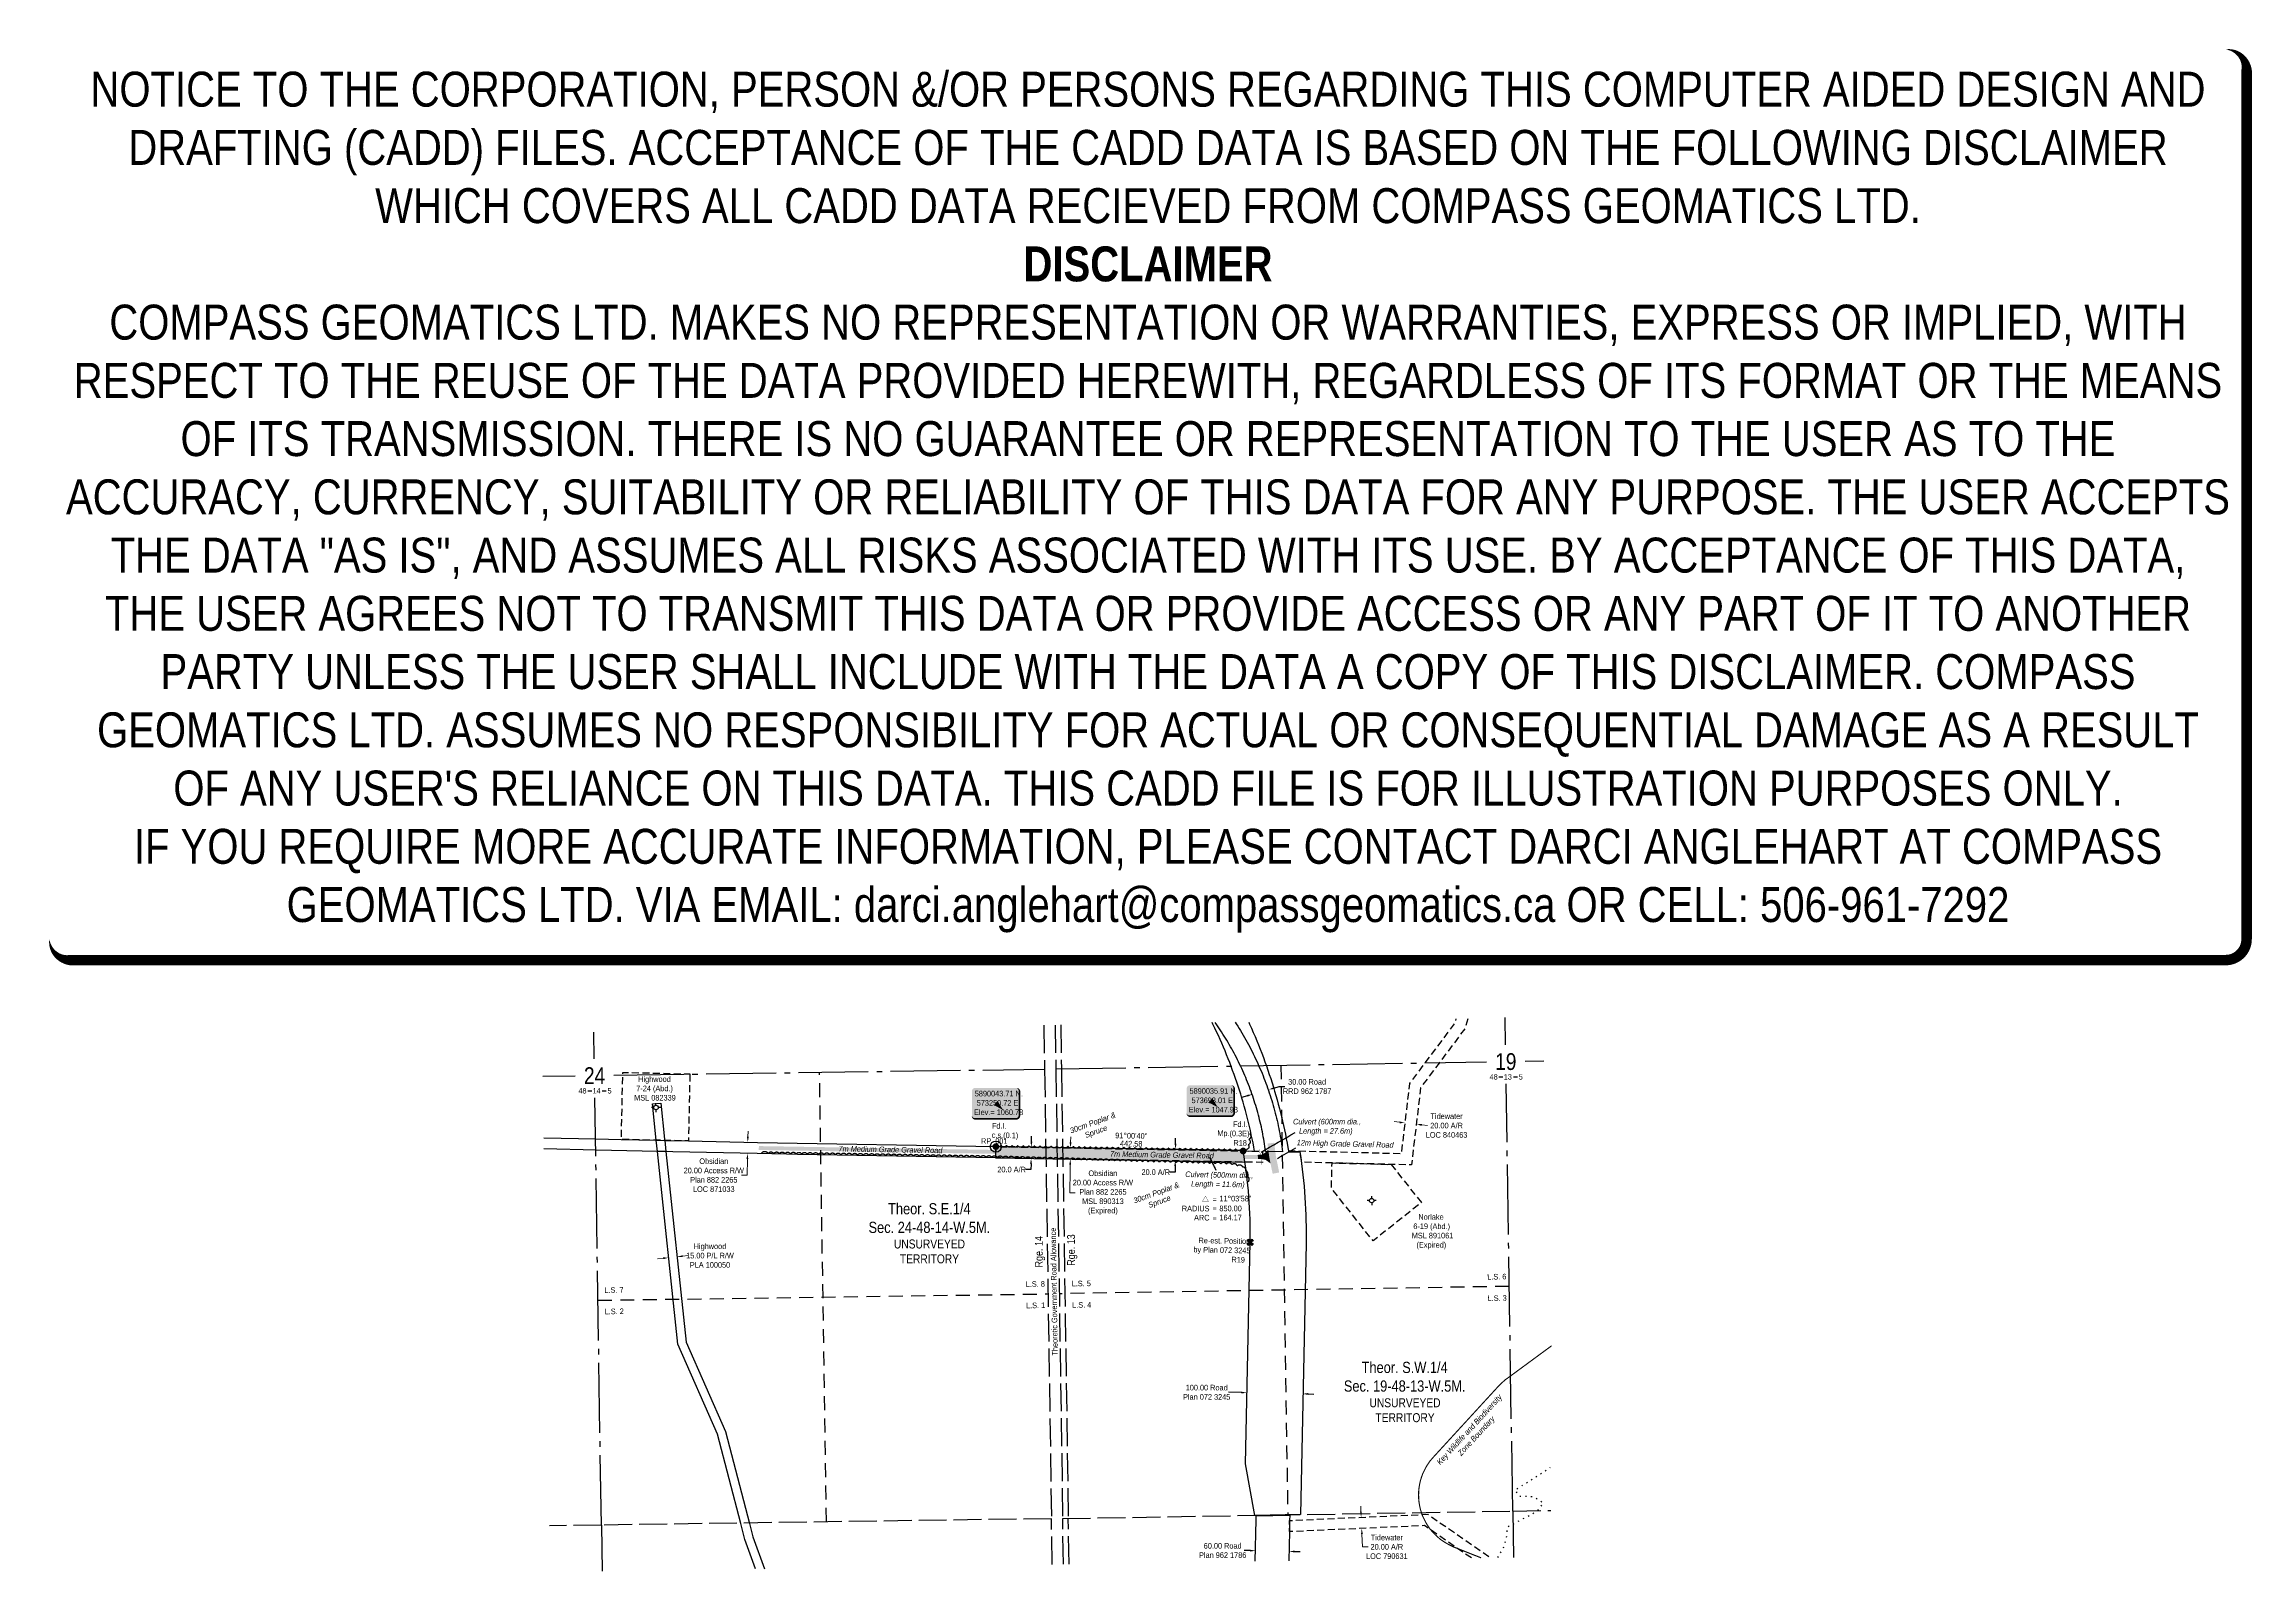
# Model space of a CAD drawing. Extents: x 571549 to 575497, y 5889281 to 5892016.
import ezdxf
from ezdxf.enums import TextEntityAlignment as Align

# ---------------------------------------------------------------- set-up
doc = ezdxf.new("R2010")
doc.units = 0
doc.header["$LTSCALE"] = 5
doc.header["$PDSIZE"] = 0.5
for name, pattern in [('0', [1, 1, 0]), ('DASHDOT2', [12.7, 6.35, -3.175, 0, -3.175]), ('foc-ACCESSROAD', [3.75, 2.5, -1.25]), ('foc-LSD', [8, 5, -3]), ('foc-QUARTERLINE', [33, 25, -3, 2, -3]), ('foc-UNSURVEYED', [12.5, 10, -2.5]), ('foc-WHEELTRACKS', [2, 0.4, -1.6])]:
    doc.linetypes.add(name, pattern=pattern)
doc.layers.get('Defpoints').update_dxf_attribs({"color": 9})
for name, color, linetype in [('10', 1, 'Continuous'), ('35', 37, 'Continuous'), ('9', 3, 'Continuous'), ('AS-ROADS', 254, 'Continuous'), ('AS-WILDLIFE', 131, 'DASHDOT2'), ('C-AR', 13, 'foc-ACCESSROAD'), ('C-RW', 13, 'Continuous'), ('C-SYMBOL', 7, 'Continuous'), ('CG-SIGNATURES', 7, 'Continuous'), ('D-TXT', 6, 'Continuous'), ('DETAIL-T', 7, 'Continuous'), ('DRILL-T', 8, 'Continuous'), ('F-AR', 190, 'foc-ACCESSROAD'), ('F-RW', 190, 'Continuous'), ('F-WS', 190, 'foc-ACCESSROAD'), ('L-BD', 7, 'Continuous'), ('L-MON', 1, 'Continuous'), ('L-QSEC', 8, 'foc-QUARTERLINE'), ('L-ROAD-T', 7, 'Continuous'), ('L-SECLBL', 7, 'Continuous'), ('L-SECTION-LSD', 7, 'foc-LSD'), ('L-TITLEDB', 4, 'Continuous'), ('L-TITLEDB-T', 4, 'Continuous'), ('L-UNS-T', 3, 'Continuous'), ('L-USEC', 7, 'foc-UNSURVEYED'), ('P-PROPOSED', 10, 'Continuous'), ('P-PROPOSED-H', 21, 'Continuous'), ('P-TXT', 4, 'Continuous'), ('T-BUSH', 110, '0'), ('T-BUSH-T', 110, 'Continuous'), ('T-WATER-P3', 160, 'foc-WHEELTRACKS')]:
    doc.layers.add(name, color=color, linetype=linetype)
for name, color, linetype, lineweight in [('AS-GENERAL', 48, 'Continuous', 18), ('C-AR-T', 13, 'Continuous', 9), ('F-AR-T', 190, 'Continuous', 9), ('F-RW-T', 190, 'Continuous', 9), ('F-WS-T', 190, 'Continuous', 9), ('T-TEXT', 48, 'Continuous', 18)]:
    doc.layers.add(name, color=color, linetype=linetype, lineweight=lineweight)
doc.layers.add('DISCLAIMER', color=7, linetype='Continuous', plot=False)
doc.styles.add('100L', font='ARIALN.TTF', dxfattribs={"height": 11})
doc.styles.add('175L', font='ARIALN.TTF', dxfattribs={"height": 20})
doc.styles.add('240', font='ARIALN.TTF', dxfattribs={"height": 30})
doc.styles.add('80', font='ARIALN.TTF', dxfattribs={"height": 10})
doc.styles.add('80CG', font='ARIALN.TTF', dxfattribs={"height": 10})
doc.styles.add('80L', font='ARIALN.TTF', dxfattribs={"height": 10})
doc.styles.add('80LS', font='ARIALNI.TTF', dxfattribs={"height": 10})
doc.styles.add('SIMPLEX', font='ARIALN.TTF')
doc.dimstyles.new('Compass 5 000', dxfattribs={"dimscale": 5, "dimtxt": 9, "dimasz": 2, "dimexe": 0.2, "dimexo": 0.0625, "dimgap": 0.5, "dimtad": 0, "dimtih": 1, "dimtoh": 1, "dimzin": 0, "dimdsep": 46, "dimtxsty": '80CG', "dimcen": 0.1, "dimse1": 1, "dimse2": 1, "dimclrd": 256, "dimclrt": 256, "dimaunit": 1, "dimadec": 4, "dimazin": 0, "dimtfac": 0.06, "dimtofl": 0, "dimtmove": 0, "dimatfit": 1, "dimfxl": 0.2, "dimtolj": 1, "dimtzin": 0, "dimlwd": -1, "dimarcsym": 0})

# ---------------------------------------------------------------- blocks, each defined once
blk = doc.blocks.new('L-SECLBL')
at = {"layer": '9', "color": 7}
for p, q in [((-5.1, -27.8), (-12.3, -27.8)), ((20.7, -27.8), (13.5, -27.8))]:
    blk.add_line(p, q, dxfattribs=at)
at = {"layer": '10', "color": 2, "style": 'SIMPLEX'}
blk.add_attdef('SEC', text='', height=30, dxfattribs=at).set_placement((0, 0), align=Align.MIDDLE)
at = {"layer": '10', "color": 5, "style": '80L'}
blk.add_attdef('TWP', text='', height=9.5, dxfattribs=at).set_placement((-14.4, -27.4), align=Align.MIDDLE_RIGHT)
blk.add_attdef('RGE', text='', height=9.5, dxfattribs=at).set_placement((3.6, -27.4), align=Align.MIDDLE_CENTER)
blk.add_attdef('MER', text='', height=9.5, dxfattribs=at).set_placement((23.2, -27.4), align=Align.MIDDLE_LEFT)
blk = doc.blocks.new('Gabd.15d85efd0b')
for p, q in [((-0.81, 0), (-1.62, 0)), ((0, 0.81), (0, 1.62)), ((1.62, 0), (0.81, 0)), ((0, -0.81), (0, -1.62))]:
    blk.add_line(p, q)
blk.add_circle((0, 0), 0.8)
blk = doc.blocks.new('*D413')
at = {"layer": 'Defpoints', "color": 0, "transparency": 16777216}
for p in [(573982.7, 5890085.4), (574002.5, 5890083), (574002.6, 5890083.7)]:
    blk.add_point(p, dxfattribs=at)
at = {"layer": 'F-AR-T', "transparency": 16777216}
for p, q in [((573972.8, 5890087.2), (573962.9, 5890088.4)), ((574012.5, 5890082.5), (574022.5, 5890081.3))]:
    blk.add_line(p, q, dxfattribs=at)
for points in [[(573973, 5890088.8), (573972.6, 5890085.5), (573982.7, 5890086)], [(574012.7, 5890084.1), (574012.3, 5890080.8), (574002.6, 5890083.7)]]:
    blk.add_solid(points, dxfattribs=at)
at = {"layer": 'F-AR-T', "transparency": 16777216, "insert": (574056.8, 5890081.3), "char_height": 10, "attachment_point": 5, "style": '80CG'}
blk.add_mtext('\\A1;Tidewater\\P20.00 A/R\\PLOC 840463', dxfattribs=at)
blk = doc.blocks.new('*D414')
at = {"layer": 'C-AR-T', "transparency": 16777216}
for p, q in [((572807.2, 5890061.5), (572807.5, 5890071.5)), ((572806.4, 5890021.5), (572805.7, 5889992.6)), ((572805.7, 5889992.6), (572795.7, 5889992.6))]:
    blk.add_line(p, q, dxfattribs=at)
for points in [[(572805.6, 5890061.6), (572808.9, 5890061.5), (572807, 5890051.5)], [(572804.7, 5890021.6), (572808, 5890021.5), (572806.6, 5890031.5)]]:
    blk.add_solid(points, dxfattribs=at)
at = {"layer": 'Defpoints', "color": 0, "transparency": 16777216}
for p in [(572798.7, 5890051.7), (572798.3, 5890031.7), (572806.6, 5890031.5)]:
    blk.add_point(p, dxfattribs=at)
at = {"layer": 'C-AR-T', "transparency": 16777216, "insert": (572746.3, 5889992.6), "char_height": 10, "attachment_point": 5, "style": '80CG'}
blk.add_mtext('\\A1;Obsidian\\P20.00 Access R/W\\PPlan 882 2265\\PLOC 871033', dxfattribs=at)
blk = doc.blocks.new('*D415')
at = {"layer": 'Defpoints', "color": 0, "transparency": 16777216}
for p in [(572664.7, 5889854.3), (572679.6, 5889855.9), (572680.6, 5889846.6)]:
    blk.add_point(p, dxfattribs=at)
at = {"layer": 'F-RW-T', "transparency": 16777216}
for p, q in [((572655.7, 5889843.9), (572645.8, 5889842.9)), ((572690.5, 5889847.6), (572700.5, 5889848.7))]:
    blk.add_line(p, q, dxfattribs=at)
for points in [[(572655.5, 5889845.6), (572655.9, 5889842.3), (572665.6, 5889845)], [(572690.3, 5889849.3), (572690.7, 5889846), (572680.6, 5889846.6)]]:
    blk.add_solid(points, dxfattribs=at)
at = {"layer": 'F-RW-T', "transparency": 16777216, "insert": (572739.5, 5889848.7), "char_height": 10, "attachment_point": 5, "style": '80CG'}
blk.add_mtext('\\A1;Highwood\\P15.00 P/L R/W\\PPLA 100050', dxfattribs=at)
blk = doc.blocks.new('*D416')
at = {"layer": 'Defpoints', "color": 0, "transparency": 16777216}
for p in [(573699.6, 5889603.5), (573698.8, 5889567.1), (573798.6, 5889565.1)]:
    blk.add_point(p, dxfattribs=at)
at = {"layer": 'L-TITLEDB-T', "transparency": 16777216}
for p, q in [((573689.6, 5889603.7), (573666.6, 5889604.2)), ((573809.3, 5889601.2), (573819.3, 5889601))]:
    blk.add_line(p, q, dxfattribs=at)
for points in [[(573689.6, 5889605.4), (573689.6, 5889602.1), (573699.6, 5889603.5)], [(573809.3, 5889602.9), (573809.3, 5889599.6), (573799.3, 5889601.4)]]:
    blk.add_solid(points, dxfattribs=at)
at = {"layer": 'L-TITLEDB-T', "transparency": 16777216, "insert": (573627.8, 5889604.2), "char_height": 10, "attachment_point": 5, "style": '80CG'}
blk.add_mtext('\\A1;100.00 Road\\PPlan 072 3245', dxfattribs=at)
blk = doc.blocks.new('*D417')
at = {"layer": 'Defpoints', "color": 0, "transparency": 16777216}
for p in [(573715, 5889316.7), (573715.1, 5889320.8), (573775, 5889315.5)]:
    blk.add_point(p, dxfattribs=at)
at = {"layer": 'L-TITLEDB-T', "transparency": 16777216}
for p, q in [((573705.1, 5889321), (573695.1, 5889321.2)), ((573785, 5889319.4), (573795, 5889319.2))]:
    blk.add_line(p, q, dxfattribs=at)
for points in [[(573705.1, 5889322.7), (573705.1, 5889319.3), (573715.1, 5889320.8)], [(573785.1, 5889321.1), (573785, 5889317.7), (573775.1, 5889319.6)]]:
    blk.add_solid(points, dxfattribs=at)
at = {"layer": 'L-TITLEDB-T', "transparency": 16777216, "insert": (573656.4, 5889321.2), "char_height": 10, "attachment_point": 5, "style": '80CG'}
blk.add_mtext('\\A1;60.00 Road\\PPlan 962 1786', dxfattribs=at)
blk = doc.blocks.new('*D418')
at = {"layer": 'Defpoints', "color": 0, "transparency": 16777216}
for p in [(573709.7, 5890137.3), (573718.6, 5890106.6), (573747.4, 5890114.9)]:
    blk.add_point(p, dxfattribs=at)
at = {"layer": 'L-TITLEDB-T', "transparency": 16777216}
for p, q in [((573700.1, 5890134.6), (573690.5, 5890131.8)), ((573748.1, 5890148.4), (573757.7, 5890151.2)), ((573757.7, 5890151.2), (573767.7, 5890151.2))]:
    blk.add_line(p, q, dxfattribs=at)
for points in [[(573699.7, 5890136.2), (573700.6, 5890133), (573709.7, 5890137.3)], [(573747.7, 5890150), (573748.6, 5890146.8), (573738.5, 5890145.7)]]:
    blk.add_solid(points, dxfattribs=at)
at = {"layer": 'L-TITLEDB-T', "transparency": 16777216, "insert": (573807.4, 5890151.2), "char_height": 10, "attachment_point": 5, "style": '80CG'}
blk.add_mtext('\\A1;30.00 Road\\PRRD 962 1787', dxfattribs=at)
blk = doc.blocks.new('*D419')
at = {"layer": 'Defpoints', "color": 0, "transparency": 16777216}
for p in [(573928.5, 5889381.8), (573905, 5889360.7), (573929.4, 5889361.8)]:
    blk.add_point(p, dxfattribs=at)
at = {"layer": 'F-AR-T', "transparency": 16777216}
for p, q in [((573903.6, 5889390.7), (573903.2, 5889400.7)), ((573905.4, 5889350.7), (573906.4, 5889327.7)), ((573906.4, 5889327.7), (573916.4, 5889327.7))]:
    blk.add_line(p, q, dxfattribs=at)
for points in [[(573905.3, 5889390.8), (573902, 5889390.6), (573904.1, 5889380.7)], [(573907.1, 5889350.8), (573903.8, 5889350.6), (573905, 5889360.7)]]:
    blk.add_solid(points, dxfattribs=at)
at = {"layer": 'F-AR-T', "transparency": 16777216, "insert": (573950, 5889327.7), "char_height": 10, "attachment_point": 5, "style": '80CG'}
blk.add_mtext('\\A1;Tidewater\\P20.00 A/R\\PLOC 790631', dxfattribs=at)
blk = doc.blocks.new('*D420')
at = {"layer": 'Defpoints', "color": 0, "transparency": 16777216}
for p in [(573297.4, 5890022.9), (573297.8, 5890042.9), (573313.8, 5890022.6)]:
    blk.add_point(p, dxfattribs=at)
at = {"layer": 'P-TXT', "transparency": 16777216}
for p, q in [((573314.3, 5890052.6), (573314.5, 5890062.6)), ((573313.6, 5890012.6), (573313.5, 5890002.6)), ((573313.5, 5890002.6), (573303.5, 5890002.6))]:
    blk.add_line(p, q, dxfattribs=at)
for points in [[(573312.7, 5890052.6), (573316, 5890052.6), (573314.2, 5890042.6)], [(573312, 5890012.7), (573315.3, 5890012.6), (573313.8, 5890022.6)]]:
    blk.add_solid(points, dxfattribs=at)
at = {"layer": 'P-TXT', "transparency": 16777216, "insert": (573278.9, 5890002.6), "char_height": 10, "attachment_point": 5, "style": '80CG'}
blk.add_mtext('\\A1;20.0 A/R', dxfattribs=at)
blk = doc.blocks.new('*D421')
at = {"layer": 'Defpoints', "color": 0, "transparency": 16777216}
for p in [(573571.6, 5890018.8), (573615.4, 5890018.1), (573615.7, 5890038.1)]:
    blk.add_point(p, dxfattribs=at)
at = {"layer": 'P-TXT', "transparency": 16777216}
for p, q in [((573572.1, 5890048.8), (573572.3, 5890058.8)), ((573571.2, 5889998), (573561.2, 5889998)), ((573571.4, 5890008.8), (573571.2, 5889998))]:
    blk.add_line(p, q, dxfattribs=at)
for points in [[(573569.8, 5890008.9), (573573.1, 5890008.8), (573571.6, 5890018.8)], [(573570.5, 5890048.9), (573573.8, 5890048.8), (573572, 5890038.8)]]:
    blk.add_solid(points, dxfattribs=at)
at = {"layer": 'P-TXT', "transparency": 16777216, "insert": (573536.7, 5889998), "char_height": 10, "attachment_point": 5, "style": '80CG'}
blk.add_mtext('\\A1;20.0 A/R', dxfattribs=at)
blk = doc.blocks.new('*D422')
at = {"layer": 'C-AR-T', "transparency": 16777216}
for p, q in [((573384.4, 5890051.4), (573384.6, 5890061.4)), ((573383.7, 5890011.4), (573383.5, 5890001.4)), ((573382.8, 5889961.2), (573383.5, 5890001.4)), ((573392.8, 5889961.2), (573382.8, 5889961.2))]:
    blk.add_line(p, q, dxfattribs=at)
for points in [[(573382.7, 5890051.4), (573386.1, 5890051.4), (573384.2, 5890041.4)], [(573382, 5890011.4), (573385.4, 5890011.4), (573383.9, 5890021.4)]]:
    blk.add_solid(points, dxfattribs=at)
at = {"layer": 'Defpoints', "color": 0, "transparency": 16777216}
for p in [(573383.9, 5890021.4), (573428.5, 5890020.6), (573428.8, 5890040.6)]:
    blk.add_point(p, dxfattribs=at)
at = {"layer": 'C-AR-T', "transparency": 16777216, "insert": (573442.2, 5889961.2), "char_height": 10, "attachment_point": 5, "style": '80CG'}
blk.add_mtext('\\A1;Obsidian\\P20.00 Access R/W\\PPlan 882 2265\\PMSL 890313\\P(Expired)', dxfattribs=at)
blk = doc.blocks.new('fdia')
at = {"color": 255, "const_width": 1}
blk.add_lwpolyline([(-0.5, 0, 1), (0.5, 0, 1)], format="xyb", close=True, dxfattribs=at)
blk = doc.blocks.new('Fdiaa')
blk.add_blockref('fdia', (0, 0))
blk = doc.blocks.new('fdib')
at = {"color": 1, "const_width": 1.6}
blk.add_lwpolyline([(-0.4, 0, 1), (0.4, 0, 1)], format="xyb", close=True, dxfattribs=at)
at = {"color": 1}
blk.add_circle((0, 0), 0.8, dxfattribs=at)
blk = doc.blocks.new('Fdibb')
blk.add_blockref('fdib', (0, 0))
blk = doc.blocks.new('fdicc')
for name in ['Fdibb', 'Fdiaa']:
    blk.add_blockref(name, (0, 0))
blk = doc.blocks.new('FDI')
blk.add_blockref('fdicc', (0, 0))
blk = doc.blocks.new('*U437')
h = blk.add_hatch(color=254)
edge = h.paths.add_edge_path()
edge.add_line((-36.5, -28.5), (36.5, -28.5))
edge.add_arc((36.5, -22.5), 6, 270, 360)
edge.add_line((42.5, -22.5), (42.5, 21))
edge.add_arc((36.5, 21), 6, 0, 90)
edge.add_line((36.5, 27), (-36.5, 27))
edge.add_arc((-36.5, 21), 6, 90, 180)
edge.add_line((-42.5, 21), (-42.5, -22.5))
edge.add_arc((-36.5, -22.5), 6, 180, 270)
at = {"color": 1, "flags": 128}
blk.add_lwpolyline([(-36.5, -28.5, 3, 3, 0), (36.5, -28.5, 3, 3, 0.414214), (42.5, -22.5, 3, 3, 0), (42.5, 21, 3, 0, 0.414214), (36.5, 27, 0, 0, 0), (-36.5, 27, 0, 0, 0.414214), (-42.5, 21, 0, 0, 0), (-42.5, -22.5, 0, 3, 0.414214)], format="xyseb", close=True, dxfattribs=at)
blk.add_lwpolyline([(13.2, -12.4, 0, 10, 0), (0, 0, 5, 5, 0)], format="xyseb", dxfattribs=at)
at = {"color": 1, "style": '80'}
blk.add_attdef('ENTER_TEXT_001', (-36, -5), '', height=10, dxfattribs=at)
blk = doc.blocks.new('TEMP')
h = blk.add_hatch(color=255)
h.dxf.hatch_style = 1
h.paths.add_polyline_path([(0, 0.25), (-0.67, 1.15), (-0.67, 0.67), (-1.15, 0.67), (-0.25, 0), (-1.15, -0.67), (-0.67, -0.67), (-0.67, -1.15), (0, -0.25), (0.67, -1.15), (0.67, -0.67), (1.15, -0.67), (0.25, 0), (1.15, 0.67), (0.67, 0.67), (0.67, 1.15)])
h.paths.add_polyline_path([(0.57, 0.85), (0.57, 0.57), (0.85, 0.57), (0.08, 0), (0.85, -0.57), (0.57, -0.57), (0.57, -0.85), (0, -0.08), (-0.57, -0.85), (-0.57, -0.57), (-0.85, -0.57), (-0.08, 0), (-0.85, 0.57), (-0.57, 0.57), (-0.57, 0.85), (0, 0.08)], flags=16)
h = blk.add_hatch(color=1)
h.dxf.hatch_style = 1
h.paths.add_polyline_path([(0, 0.08), (-0.57, 0.85), (-0.57, 0.57), (-0.85, 0.57), (-0.08, 0), (-0.85, -0.57), (-0.57, -0.57), (-0.57, -0.85), (0, -0.08), (0.57, -0.85), (0.57, -0.57), (0.85, -0.57), (0.08, 0), (0.85, 0.57), (0.57, 0.57), (0.57, 0.85)])
at = {"color": 1}
for p, q in [((-0.08, 0), (0.08, 0)), ((0, 0.08), (0, -0.08))]:
    blk.add_line(p, q, dxfattribs=at)
at = {"color": 255, "flags": 128}
blk.add_lwpolyline([(-0.25, 0), (-1.15, 0.67), (-0.67, 0.67), (-0.67, 1.15), (0, 0.25), (0.67, 1.15), (0.67, 0.67), (1.15, 0.67), (0.25, 0), (1.15, -0.67), (0.67, -0.67), (0.67, -1.15), (0, -0.25), (-0.67, -1.15), (-0.67, -0.67), (-1.15, -0.67)], close=True, dxfattribs=at)
at = {"color": 1, "flags": 128}
blk.add_lwpolyline([(-0.08, 0), (-0.85, 0.57), (-0.57, 0.57), (-0.57, 0.85), (0, 0.08), (0.57, 0.85), (0.57, 0.57), (0.85, 0.57), (0.08, 0), (0.85, -0.57), (0.57, -0.57), (0.57, -0.85), (0, -0.08), (-0.57, -0.85), (-0.57, -0.57), (-0.85, -0.57)], close=True, dxfattribs=at)
blk = doc.blocks.new('curve')
at = {"const_width": 0.1}
blk.add_lwpolyline([(-4.99, 5.39), (-6.08, 3.49), (-3.89, 3.49)], close=True, dxfattribs=at)
at = {"style": '80'}
for s, p in [('RADIUS', (-3.54, -0.05)), ('ARC', (-3.54, -3.31))]:
    blk.add_text(s, height=2, dxfattribs=at).set_placement(p, align=Align.RIGHT)
for p in [(-2.44, 3.36), (-2.44, -0.04), (-2.44, -3.3)]:
    blk.add_text('=', height=1.8, dxfattribs=at).set_placement(p)
for tag, p in [('CURVE_RADIUS', (0, 0)), ('DELTA', (0, 3.52)), ('ARC_LENGTH', (0, -3.26))]:
    blk.add_attdef(tag, p, '', height=2, dxfattribs=at)
blk = doc.blocks.new('Disclaimer_Legal')
at = {"layer": 'DISCLAIMER', "color": 254, "flags": 128}
blk.add_lwpolyline([(-3612.9, -1104.6, 37.5, 37.5, 0), (4096.1, -1104.6, 37.5, 37.5, 0.414214), (4171.1, -1029.6, 37.5, 37.5, 0), (4171.1, 2078.7, 37.5, 0, 0.414214), (4096.1, 2153.7, 0, 0, 0), (-3612.9, 2153.7, 0, 0, 0.414214), (-3687.9, 2078.7, 0, 0, 0), (-3687.9, -1029.6, 0, 37.5, 0.414214)], format="xyseb", close=True, dxfattribs=at)
at = {"layer": 'DISCLAIMER', "color": 254, "insert": (241.6, 533.9), "char_height": 125, "width": 7717.568, "attachment_point": 5, "style": '80'}
blk.add_mtext('NOTICE TO THE CORPORATION, PERSON &/OR PERSONS REGARDING THIS COMPUTER AIDED DESIGN AND DRAFTING (CADD) FILES. ACCEPTANCE OF THE CADD DATA IS BASED ON THE FOLLOWING DISCLAIMER WHICH COVERS ALL CADD DATA RECIEVED FROM COMPASS GEOMATICS LTD.\\P{\\fArial Narrow|b1|i0|c0|p34;DISCLAIMER}\\PCOMPASS GEOMATICS LTD. MAKES NO REPRESENTATION OR WARRANTIES, EXPRESS OR IMPLIED, WITH RESPECT TO THE REUSE OF THE DATA PROVIDED HEREWITH, REGARDLESS OF ITS FORMAT OR THE MEANS OF ITS TRANSMISSION. THERE IS NO GUARANTEE OR REPRESENTATION TO THE USER AS TO THE ACCURACY, CURRENCY, SUITABILITY OR RELIABILITY OF THIS DATA FOR ANY PURPOSE. THE USER ACCEPTS THE DATA "AS IS", AND ASSUMES ALL RISKS ASSOCIATED WITH ITS USE. BY ACCEPTANCE OF THIS DATA, THE USER AGREES NOT TO TRANSMIT THIS DATA OR PROVIDE ACCESS OR ANY PART OF IT TO ANOTHER PARTY UNLESS THE USER SHALL INCLUDE WITH THE DATA A COPY OF THIS DISCLAIMER. COMPASS GEOMATICS LTD. ASSUMES NO RESPONSIBILITY FOR ACTUAL OR CONSEQUENTIAL DAMAGE AS A RESULT OF ANY USER\'S RELIANCE ON THIS DATA. THIS CADD FILE IS FOR ILLUSTRATION PURPOSES ONLY.\\PIF YOU REQUIRE MORE ACCURATE INFORMATION, PLEASE CONTACT DARCI ANGLEHART AT COMPASS GEOMATICS LTD. VIA EMAIL: darci.anglehart@compassgeomatics.ca OR CELL: 506-961-7292', dxfattribs=at)

msp = doc.modelspace()

# ---------------------------------------------------------------- hatches: boundary and pattern name
at = {"layer": 'AS-ROADS'}
h = msp.add_hatch(color=256, dxfattribs=at)
h.dxf.hatch_style = 1
h.paths.add_polyline_path([(573736.478, 5890049.089), (573748.364, 5890050.693), (573751.661, 5890026.277), (573757.478, 5889997.497), (573745.722, 5889995.121), (573739.827, 5890024.285)])
h = msp.add_hatch(color=256, dxfattribs=at)
h.dxf.hatch_style = 1
h.paths.add_polyline_path([(573715.4, 5890028.677), (573718.967, 5890028.971), (573719.749, 5890021.528), (573715.352, 5890021.681), (573679.773, 5890021.929), (573632.434, 5890023.367), (573245.669, 5890030.816), (572826.787, 5890037.652), (572826.901, 5890044.648), (573245.793, 5890037.812), (573632.608, 5890030.361), (573679.903, 5890028.925)])
h = msp.add_hatch(color=256, dxfattribs=at)
h.dxf.hatch_style = 1
h.paths.add_polyline_path([(573733.199, 5890020.023), (573741.997, 5890013.552), (573739.827, 5890024.285), (573737.964, 5890038.079), (573737.964, 5890038.079), (573732.177, 5890032.82), (573727.275, 5890029.386), (573718.967, 5890028.971), (573719.749, 5890021.528), (573725.451, 5890021.555)])
at = {"layer": 'P-PROPOSED-H'}
h = msp.add_hatch(color=256, dxfattribs=at)
h.dxf.hatch_style = 1
edge = h.paths.add_edge_path()
edge.add_line((573693.008, 5890035.906), (573250.722, 5890043.714))
edge.add_line((573250.722, 5890043.714), (573250.369, 5890023.727))
edge.add_line((573250.369, 5890023.727), (573696.263, 5890015.855))
edge.add_arc((572856.096, 5889889.77), 849.575, 8.53478, 9.904732)

# ---------------------------------------------------------------- linework, layer by layer
at = {"layer": '35', "color": 3}
msp.add_circle((573250.722, 5890043.714), 10, dxfattribs=at)
at = {"layer": 'AS-GENERAL', "flags": 128}
for points, const_width in [([(573631.548, 5890021.63), (573632.215, 5890033.231)], 0.5), ([(573722.024, 5890038.738), (573726.73, 5890011.517)], 0.6)]:
    msp.add_lwpolyline(points, dxfattribs=dict(at, const_width=const_width))
at = {"layer": 'AS-WILDLIFE', "const_width": 2, "flags": 128}
for points in [[(574244.541, 5889687.371), (574163.812, 5889628), (574162.25, 5889627), (574157.187, 5889622.5), (574152.437, 5889618), (574149.437, 5889615), (574033, 5889488), (574027.375, 5889481.5), (574023.562, 5889476), (574020.125, 5889470.5), (574014.313, 5889459), (574012, 5889452.5), (574010.125, 5889446.5), (574008.625, 5889440), (574007.562, 5889433.5), (574006.938, 5889427), (574006.75, 5889420.5), (574006.938, 5889414), (574007.563, 5889407.5), (574008.625, 5889401), (574010.125, 5889394.5), (574012, 5889388.5), (574014.313, 5889382), (574017.062, 5889376.5), (574020.125, 5889370.5), (574023.563, 5889365), (574027.375, 5889359.5), (574031.563, 5889354.5), (574036, 5889350), (574040.812, 5889345.5), (574045.813, 5889341), (574051.188, 5889337.5), (574056.75, 5889334), (574062.5, 5889331), (574068.437, 5889328), (574069.563, 5889327.5), (574118.508, 5889308.083)], [(574244.541, 5889687.371), (574163.812, 5889628)]]:
    msp.add_lwpolyline(points, dxfattribs=at)
at = {"layer": 'C-AR', "flags": 128}
msp.add_lwpolyline([(573727.68, 5890035.401), (573727.332, 5890015.413), (573697.152, 5890015.938), (573371.172, 5890021.621), (573340.999, 5890022.147), (573250.373, 5890023.727), (573250.722, 5890043.714), (573340.693, 5890042.146), (573370.865, 5890041.62), (573693.962, 5890035.989), (573714.401, 5890035.632), (573727.68, 5890035.401)], close=True, dxfattribs=at)
at = {"layer": 'C-RW', "flags": 128}
msp.add_lwpolyline([(572442.054, 5890059.573), (572535.475, 5890057.514), (572580.943, 5890056.51), (572643.429, 5890055.134), (572658.547, 5890054.8), (572700.914, 5890053.866), (572824.555, 5890051.142), (573250.722, 5890043.714), (573250.373, 5890023.727), (572896.124, 5890029.901), (572876.063, 5890030.251), (572824.161, 5890031.158), (572672.893, 5890034.49), (572660.666, 5890034.759), (572652.746, 5890034.934), (572645.549, 5890035.091), (572535.778, 5890037.513), (572442.357, 5890039.571)], dxfattribs=at)
at = {"layer": 'F-AR', "flags": 128}
for points in [[(574094.883, 5890272.5), (574090.213, 5890255.687), (574043.414, 5890193.15), (574010.344, 5890148.964), (573993.994, 5890010.93), (573957.528, 5890011.857), (573897.391, 5890013.386), (573852.017, 5890014.54), (573797.401, 5890015.927), (573797.1, 5890018.235), (573796.59, 5890022.024), (573796.011, 5890026.223), (573795.741, 5890028.115), (573794.856, 5890034.202), (573789.182, 5890034.322), (573775.304, 5890034.566), (573774.969, 5890036.511), (573976.27, 5890031.395), (573991.106, 5890156.652), (574018.112, 5890192.733), (574071.941, 5890264.664), (574074.028, 5890272.181)], [(574101.17, 5889307.818), (574017.305, 5889365.682), (573775.749, 5889354.919), (573776.144, 5889374.926), (574023.177, 5889386.05), (574135.881, 5889308.349)]]:
    msp.add_lwpolyline(points, dxfattribs=at)
at = {"layer": 'F-RW'}
msp.add_lwpolyline([(572821.173, 5889288.236), (572802.046, 5889340.978), (572794.564, 5889369.535), (572752.767, 5889529.093), (572682.028, 5889690.078), (572645.549, 5890035.091), (572643.429, 5890055.134), (572636.555, 5890119.968), (572651.473, 5890121.548), (572658.328, 5890056.879), (572658.547, 5890054.8), (572660.666, 5890034.759), (572696.7, 5889693.977), (572766.975, 5889534.042), (572810.012, 5889369.753), (572816.382, 5889345.446), (572837.037, 5889288.479)], dxfattribs=at)
at = {"layer": 'F-WS', "flags": 128}
for points in [[(572703.53, 5890172.583), (572700.914, 5890053.866), (572658.547, 5890054.8), (572643.429, 5890055.134), (572580.943, 5890056.51), (572583.464, 5890170.887), (572583.587, 5890176.483), (572703.558, 5890173.838), (572703.53, 5890172.583)], [(573957.528, 5890011.857), (574011.69, 5889943.535), (573925.455, 5889875.17), (573850.876, 5889969.246), (573852.017, 5890014.54), (573897.391, 5890013.386), (573957.528, 5890011.857)]]:
    msp.add_lwpolyline(points, close=True, dxfattribs=at)
at = {"layer": 'L-QSEC'}
for p, q in [((572532.63, 5890200.897), (572531.908, 5890248.582)), ((574162.243, 5890225.834), (574161.489, 5890274.562)), ((572440.388, 5890169.6), (572498.392, 5890170.423)), ((572567.633, 5890171.405), (573337.871, 5890182.326)), ((573357.975, 5890182.656), (574128.006, 5890195.283)), ((574197.244, 5890196.419), (574230.808, 5890196.969)), ((572545.259, 5889366.75), (572533.689, 5890130.94)), ((574175.158, 5889391.685), (574163.326, 5890155.878)), ((574175.158, 5889391.685), (574176.438, 5889308.97)), ((572545.259, 5889366.75), (572546.511, 5889284.034))]:
    msp.add_line(p, q, dxfattribs=at)
at = {"layer": 'L-SECTION-LSD'}
for p, q in [((572947.721, 5889372.458), (572935.477, 5890176.62)), ((573760.341, 5890189.254), (573772.722, 5889385.09)), ((572539.171, 5889768.833), (573344.027, 5889780.246)), ((574168.931, 5889793.769), (573364.131, 5889780.564))]:
    msp.add_line(p, q, dxfattribs=at)
at = {"layer": 'L-TITLEDB'}
for points in [[(573713.448, 5890035.545), (573712.082, 5890042.916), (573710.654, 5890050.27), (573709.163, 5890057.612), (573707.609, 5890064.941), (573705.991, 5890072.255), (573704.31, 5890079.555), (573702.567, 5890086.842), (573700.761, 5890094.112), (573698.893, 5890101.367), (573696.962, 5890108.605), (573694.968, 5890115.827), (573692.913, 5890123.031), (573690.795, 5890130.216), (573688.616, 5890137.385), (573686.374, 5890144.533), (573684.073, 5890151.662), (573681.709, 5890158.771), (573679.284, 5890165.858), (573676.798, 5890172.926), (573674.251, 5890179.971), (573671.647, 5890186.978), (573668.979, 5890193.986), (573666.255, 5890200.955), (573663.47, 5890207.9), (573660.627, 5890214.82), (573657.723, 5890221.716), (573654.761, 5890228.587), (573651.739, 5890235.432), (573648.658, 5890242.251), (573645.52, 5890249.043), (573642.322, 5890255.808), (573639.067, 5890262.544), (573637.606, 5890265.503)], [(573678.909, 5890266.135), (573680.765, 5890263.273), (573683.32, 5890259.258), (573685.841, 5890255.22), (573688.326, 5890251.161), (573690.776, 5890247.08), (573693.19, 5890242.978), (573695.569, 5890238.855), (573697.912, 5890234.712), (573700.218, 5890230.548), (573702.488, 5890226.365), (573704.723, 5890222.162), (573706.92, 5890217.94), (573709.081, 5890213.699), (573711.204, 5890209.439), (573713.291, 5890205.161), (573715.341, 5890200.865), (573717.353, 5890196.551), (573719.327, 5890192.22), (573721.268, 5890187.859), (573723.135, 5890183.574), (573724.968, 5890179.26), (573726.765, 5890174.93), (573728.525, 5890170.585), (573730.248, 5890166.225), (573731.933, 5890161.851), (573733.581, 5890157.461), (573735.191, 5890153.059), (573736.763, 5890148.643), (573738.297, 5890144.213), (573739.794, 5890139.771), (573741.252, 5890135.315), (573742.673, 5890130.847), (573744.055, 5890126.369), (573745.399, 5890121.877), (573746.704, 5890117.375), (573747.971, 5890112.861), (573749.198, 5890108.337), (573750.388, 5890103.803), (573751.539, 5890099.259), (573752.65, 5890094.704), (573753.723, 5890090.14), (573754.756, 5890085.568), (573755.751, 5890080.987), (573756.705, 5890076.397), (573757.622, 5890071.8), (573758.498, 5890067.195), (573759.335, 5890062.582), (573760.132, 5890057.963), (573760.891, 5890053.337), (573761.609, 5890048.704), (573762.288, 5890044.066), (573762.927, 5890039.422), (573763.541, 5890034.661), (573733.241, 5890035.196), (573732.625, 5890039.681), (573731.986, 5890044.054), (573731.311, 5890048.421), (573730.598, 5890052.782), (573729.848, 5890057.137), (573729.061, 5890061.485), (573728.237, 5890065.827), (573727.375, 5890070.161), (573726.477, 5890074.487), (573725.543, 5890078.807), (573724.57, 5890083.117), (573723.562, 5890087.42), (573722.517, 5890091.713), (573721.435, 5890095.998), (573720.317, 5890100.273), (573719.162, 5890104.538), (573717.971, 5890108.794), (573716.744, 5890113.039), (573715.48, 5890117.274), (573714.181, 5890121.497), (573712.845, 5890125.709), (573711.474, 5890129.91), (573710.067, 5890134.099), (573708.624, 5890138.275), (573707.145, 5890142.44), (573705.632, 5890146.591), (573704.082, 5890150.73), (573702.498, 5890154.855), (573700.878, 5890158.966), (573699.224, 5890163.064), (573697.534, 5890167.147), (573695.81, 5890171.216), (573694.051, 5890175.27), (573692.257, 5890179.309), (573690.43, 5890183.332), (573688.572, 5890187.323), (573686.68, 5890191.313), (573684.758, 5890195.271), (573682.803, 5890199.212), (573680.815, 5890203.137), (573678.793, 5890207.045), (573676.738, 5890210.935), (573674.65, 5890214.808), (573672.53, 5890218.663), (573670.377, 5890222.499), (573668.191, 5890226.318), (573665.973, 5890230.118), (573663.723, 5890233.898), (573661.44, 5890237.66), (573659.126, 5890241.402), (573656.78, 5890245.123), (573654.403, 5890248.825), (573651.994, 5890252.507), (573649.554, 5890256.168), (573647.083, 5890259.809), (573644.581, 5890263.428), (573643.062, 5890265.586)], [(573714.718, 5889301.906), (573716.182, 5889375.949), (573716.33, 5889383.411), (573776.332, 5889384.394), (573776.143, 5889374.872), (573775.749, 5889354.919), (573774.719, 5889302.824)]]:
    msp.add_lwpolyline(points, dxfattribs=at)
msp.add_lwpolyline([(573702.908, 5890266.502), (573704.651, 5890262.697), (573707.939, 5890255.35), (573711.163, 5890247.974), (573714.323, 5890240.572), (573717.419, 5890233.142), (573720.45, 5890225.685), (573723.417, 5890218.203), (573726.319, 5890210.696), (573729.157, 5890203.162), (573731.928, 5890195.606), (573734.638, 5890188.011), (573737.239, 5890180.525), (573739.78, 5890173.003), (573742.256, 5890165.459), (573744.667, 5890157.895), (573747.014, 5890150.311), (573749.296, 5890142.707), (573751.513, 5890135.083), (573753.665, 5890127.441), (573755.751, 5890119.781), (573757.772, 5890112.103), (573759.728, 5890104.408), (573761.618, 5890096.696), (573763.441, 5890088.97), (573765.199, 5890081.227), (573766.89, 5890073.47), (573768.515, 5890065.699), (573770.074, 5890057.914), (573771.566, 5890050.116), (573772.992, 5890042.306), (573774.015, 5890036.429), (573774.352, 5890034.47), (573794.586, 5890034.113, -0.0432462), (573805.426, 5889870.525), (573795.592, 5889385.465), (573713.943, 5889384.127), (573697.461, 5889476.2), (573705.496, 5889872.551, 0.04832258), (573693.008, 5890035.906), (573713.448, 5890035.545)], format="xyb", dxfattribs=at)
at = {"layer": 'L-USEC'}
for p, q in [((573336.668, 5890260.898), (573337.871, 5890182.326)), ((573356.772, 5890261.205), (573357.976, 5890182.634)), ((573366.825, 5890261.359), (573368.028, 5890182.788)), ((573337.871, 5890182.326), (573350.182, 5889378.165)), ((573357.976, 5890182.634), (573370.287, 5889378.473)), ((573368.028, 5890182.788), (573380.339, 5889378.627)), ((573370.286, 5889378.495), (574175.158, 5889391.685)), ((574175.158, 5889391.685), (574243.259, 5889392.802)), ((572545.259, 5889366.75), (572452.564, 5889365.436)), ((573350.182, 5889378.165), (572545.259, 5889366.75)), ((573351.434, 5889296.348), (573350.182, 5889378.165)), ((573371.539, 5889296.656), (573370.287, 5889378.473)), ((573381.591, 5889296.81), (573380.339, 5889378.627))]:
    msp.add_line(p, q, dxfattribs=at)
at = {"layer": 'P-PROPOSED'}
msp.add_lwpolyline([(573693.008, 5890035.906), (573250.722, 5890043.714), (573250.369, 5890023.727), (573696.263, 5890015.855, 0.00597761), (573693.008, 5890035.906)], format="xyb", dxfattribs=at)
at = {"layer": 'T-BUSH', "flags": 128}
for points in [[(573704.641, 5890066.659, -0.52056705), (573703.433, 5890056.737, -0.52056705), (573702.225, 5890046.815, -0.52056705), (573699.519, 5890038.668, -0.52056705), (573689.534, 5890039.123, -0.52056705), (573679.54, 5890039.278, -0.52056705), (573669.547, 5890039.432, -0.52056705), (573659.553, 5890039.587, -0.52056705), (573649.559, 5890039.741, -0.52056705), (573639.565, 5890039.895, -0.52056705), (573629.571, 5890040.05, -0.52056705), (573619.578, 5890040.204, -0.52056705), (573609.584, 5890040.359, -0.52056705), (573599.59, 5890040.513, -0.52056705), (573589.596, 5890040.668, -0.52056705), (573579.602, 5890040.822, -0.52056705), (573569.609, 5890040.977, -0.52056705), (573559.615, 5890041.131, -0.52056705), (573549.621, 5890041.286, -0.52056705), (573539.627, 5890041.44, -0.52056705), (573529.633, 5890041.595, -0.52056705), (573519.64, 5890041.749, -0.52056705), (573509.646, 5890041.904, -0.52056705), (573499.652, 5890042.058, -0.52056705), (573489.658, 5890042.213, -0.52056705), (573479.664, 5890042.367, -0.52056705), (573469.671, 5890042.521, -0.52056705), (573459.677, 5890042.676, -0.52056705), (573449.683, 5890042.83, -0.52056705), (573439.689, 5890042.985, -0.52056705), (573429.695, 5890043.139, -0.52056705), (573419.701, 5890043.294, -0.52056705), (573409.708, 5890043.448, -0.52056705), (573399.714, 5890043.603, -0.52056705), (573389.72, 5890043.757, -0.52056705), (573379.726, 5890043.912, -0.52056705), (573369.732, 5890044.066, -0.52056705), (573359.739, 5890044.221, -0.52056705), (573349.745, 5890044.375, -0.52056705), (573339.751, 5890044.53, -0.52056705), (573329.757, 5890044.684, -0.52056705), (573319.763, 5890044.839, -0.52056705), (573309.77, 5890044.993, -0.52056705), (573299.776, 5890045.147, -0.52056705), (573289.782, 5890045.302, -0.52056705), (573279.788, 5890045.456, -0.52056705), (573269.794, 5890045.611, -0.52056705), (573259.801, 5890045.765, -0.52056705), (573247.327, 5890045.958, -0.52056705)], [(573702.245, 5889980.974, 0.52056705), (573700.018, 5889990.718, 0.52056705), (573697.791, 5890000.462, 0.52056705), (573692.393, 5890007.029, 0.52056705), (573682.646, 5890009.242, 0.52056705), (573672.899, 5890011.455, 0.52056705), (573663.005, 5890012.502, 0.52056705), (573653.014, 5890012.785, 0.52056705), (573643.023, 5890013.067, 0.52056705), (573633.032, 5890013.349, 0.52056705), (573623.041, 5890013.631, 0.52056705), (573613.05, 5890013.913, 0.52056705), (573603.059, 5890014.196, 0.52056705), (573593.068, 5890014.478, 0.52056705), (573583.076, 5890014.76, 0.52056705), (573573.085, 5890015.042, 0.52056705), (573563.094, 5890015.324, 0.52056705), (573553.103, 5890015.607, 0.52056705), (573543.112, 5890015.889, 0.52056705), (573533.121, 5890016.171, 0.52056705), (573523.13, 5890016.453, 0.52056705), (573513.139, 5890016.736, 0.52056705), (573503.148, 5890017.018, 0.52056705), (573493.157, 5890017.3, 0.52056705), (573483.166, 5890017.582, 0.52056705), (573473.175, 5890017.864, 0.52056705), (573463.184, 5890018.147, 0.52056705), (573453.193, 5890018.429, 0.52056705), (573443.202, 5890018.711, 0.52056705), (573433.211, 5890018.993, 0.52056705), (573423.22, 5890019.275, 0.52056705), (573413.229, 5890019.558, 0.52056705), (573403.238, 5890019.84, 0.52056705), (573393.247, 5890020.122, 0.52056705), (573383.256, 5890020.404, 0.52056705), (573373.265, 5890020.686, 0.52056705), (573363.274, 5890020.969, 0.52056705), (573353.283, 5890021.251, 0.52056705), (573343.292, 5890021.533, 0.52056705), (573333.301, 5890021.815, 0.52056705), (573323.31, 5890022.098, 0.52056705), (573313.319, 5890022.38, 0.52056705), (573303.328, 5890022.662, 0.52056705), (573293.337, 5890022.944, 0.52056705), (573283.346, 5890023.226, 0.52056705), (573273.355, 5890023.509, 0.52056705), (573263.364, 5890023.791, 0.52056705), (573253.373, 5890024.073, 0.52056705), (573243.381, 5890024.336, 0.52056705), (573233.388, 5890024.509, 0.52056705), (573223.394, 5890024.682, 0.52056705), (573213.401, 5890024.855, 0.52056705), (573203.407, 5890025.028, 0.52056705), (573193.414, 5890025.201, 0.52056705), (573183.42, 5890025.374, 0.52056705), (573173.427, 5890025.547, 0.52056705), (573163.433, 5890025.721, 0.52056705), (573153.44, 5890025.894, 0.52056705), (573143.446, 5890026.067, 0.52056705), (573133.453, 5890026.24, 0.52056705), (573123.459, 5890026.413, 0.52056705), (573113.466, 5890026.586, 0.52056705), (573103.472, 5890026.759, 0.52056705), (573093.479, 5890026.932, 0.52056705), (573083.485, 5890027.105, 0.52056705), (573073.492, 5890027.278, 0.52056705), (573063.498, 5890027.451, 0.52056705), (573053.505, 5890027.624, 0.52056705), (573043.511, 5890027.797, 0.52056705), (573033.518, 5890027.971, 0.52056705), (573023.524, 5890028.144, 0.52056705), (573013.531, 5890028.317, 0.52056705), (573003.537, 5890028.49, 0.52056705), (572993.544, 5890028.663, 0.52056705), (572983.55, 5890028.836, 0.52056705), (572973.557, 5890029.009, 0.52056705), (572963.563, 5890029.182, 0.52056705), (572953.57, 5890029.355, 0.52056705), (572943.576, 5890029.528, 0.52056705), (572933.583, 5890029.701, 0.52056705), (572923.589, 5890029.874, 0.52056705), (572913.596, 5890030.047, 0.52056705), (572903.602, 5890030.221, 0.52056705), (572893.609, 5890030.394, 0.52056705), (572883.615, 5890030.567, 0.52056705), (572873.622, 5890030.74, 0.52056705), (572863.628, 5890030.913, 0.52056705), (572853.635, 5890031.086, 0.52056705), (572843.641, 5890031.259, 0.52056705), (572831.175, 5890031.475, 0.52056705)]]:
    msp.add_lwpolyline(points, format="xyb", dxfattribs=at)
at = {"layer": 'T-WATER-P3', "flags": 128}
msp.add_lwpolyline([(574148.597, 5889308.544), (574150.82, 5889313.568), (574157.503, 5889323.568), (574163.801, 5889340.982), (574166.028, 5889363.497), (574213.225, 5889388.603), (574223.225, 5889396.255), (574229.948, 5889406.256), (574211.653, 5889417.166), (574187.199, 5889418.115), (574179.73, 5889429.885), (574242.07, 5889469.575)], dxfattribs=at)

# ---------------------------------------------------------------- block references
at = {"layer": 'CG-SIGNATURES', "xscale": 0.5, "yscale": 0.5, "zscale": 0.5}
msp.add_blockref('Disclaimer_Legal', (573402.026, 5890929.673), dxfattribs=at)
at = {"layer": 'DETAIL-T'}
ref = msp.add_blockref('*U437', (573250.351, 5890121.803), dxfattribs=at)
ref.add_attrib('ENTER_TEXT_001', '5890043.71 N.', (573213.032, 5890133.575), dxfattribs={"layer": '0', "color": 1, "height": 10, "style": '80'})
ref.add_attrib('ENTER_TEXT_002', '573250.72 E.', (573216.532, 5890116.868), dxfattribs={"layer": '0', "color": 1, "height": 10, "style": '80'})
ref.add_attrib('ENTER_TEXT_003', 'Elev.= 1060.78', (573211.777, 5890100.16), dxfattribs={"layer": '0', "color": 1, "height": 10, "style": '80'})
ref = msp.add_blockref('*U437', (573634.441, 5890126.479), dxfattribs=at)
ref.add_attrib('ENTER_TEXT_001', '5890035.91 N.', (573597.121, 5890138.252), dxfattribs={"layer": '0', "color": 1, "height": 10, "style": '80'})
ref.add_attrib('ENTER_TEXT_002', '573693.01 E.', (573600.621, 5890121.544), dxfattribs={"layer": '0', "color": 1, "height": 10, "style": '80'})
ref.add_attrib('ENTER_TEXT_003', 'Elev.= 1047.93', (573595.88, 5890104.837), dxfattribs={"layer": '0', "color": 1, "height": 10, "style": '80'})
at = {"layer": 'DRILL-T', "xscale": 4.997499999999994, "yscale": 4.997499999999994, "zscale": 4.997499999999994}
for p in [(572642.846, 5890113.586), (573922.919, 5889947.147)]:
    msp.add_blockref('Gabd.15d85efd0b', p, dxfattribs=at)
at = {"layer": 'L-BD', "xscale": 4.99750085, "yscale": 4.99750085, "zscale": 4.99750085}
msp.add_blockref('curve', (573650.521, 5889928.138), dxfattribs=at).add_auto_attribs({'DELTA': '11%%d03\'58"', 'CURVE_RADIUS': '850.00', 'ARC_LENGTH': '164.17'})
at = {"layer": 'L-MON'}
for name, p, xscale, yscale, zscale in [('FDI', (573250.722, 5890043.714), 5.000000000000014, 5.000000000000014, 5.000000000000014), ('FDI', (573693.008, 5890035.906), 5.000000000000014, 5.000000000000014, 5.000000000000014), ('TEMP', (573705.496, 5889872.551), 4.99750085, 4.99750085, 4.99750085)]:
    msp.add_blockref(name, p, dxfattribs=dict(at, xscale=xscale, yscale=yscale, zscale=zscale))
at = {"layer": 'L-SECLBL', "color": 2, "xscale": 0.99950017, "yscale": 0.99950017, "zscale": 0.99950017}
msp.add_blockref('L-SECLBL', (574162.707, 5890195.853), dxfattribs=at).add_auto_attribs({'SEC': '19', 'TWP': '48', 'RGE': '13', 'MER': '5'})
at = {"layer": 'L-SECLBL', "xscale": 0.99950017, "yscale": 0.99950017, "zscale": 0.99950017}
msp.add_blockref('L-SECLBL', (572533.084, 5890170.915), dxfattribs=at).add_auto_attribs({'SEC': '24', 'TWP': '48', 'RGE': '14', 'MER': '5'})

# ---------------------------------------------------------------- texts
at = {"layer": '35', "color": 3, "style": '80'}
msp.add_attdef('RP_001', (573224.228, 5890048.753), 'RP', height=10, dxfattribs=at)
at = {"layer": 'AS-WILDLIFE', "insert": (574104.74, 5889530.939), "char_height": 10, "attachment_point": 5, "rotation": 47.484454, "style": '240'}
msp.add_mtext_dynamic_manual_height_columns('{\\fArial Narrow|b0|i1|c0|p34;Key Wildlife and Biodiversity \\PZone Boundary}', width=144.69754, gutter_width=45, heights=[0], dxfattribs=at)
at = {"layer": 'C-SYMBOL', "color": 3, "char_height": 19.99, "width": 215.87646, "attachment_point": 2, "style": '175L'}
for s, insert in [('Theor. S.E.1/4 \\PSec. 24-48-14-W.5M.', (573131.827, 5889942.595)), ('Theor. S.W.1/4 \\PSec. 19-48-13-W.5M.', (573981.897, 5889658.749))]:
    msp.add_mtext(s, dxfattribs=dict(at, insert=insert))
at = {"layer": 'D-TXT', "color": 3, "style": '80L'}
for s, p in [('Rge. 14', (573334.529, 5889827.579)), ('Rge. 13', (573392.242, 5889830.61))]:
    msp.add_text(s, height=14, rotation=90, dxfattribs=at).set_placement(p)
at = {"layer": 'F-WS-T', "insert": (572603.447, 5890169.482), "char_height": 9.995, "attachment_point": 1, "style": '80L'}
msp.add_mtext_dynamic_manual_height_columns('\\pi7.66213;Highwood \\P\\pi4.22933;7-24 (Abd.)\\P\\pi0.47609;MSL 082339', width=64.5152, gutter_width=49.975, heights=[0], dxfattribs=at)
at = {"layer": 'F-WS-T', "insert": (573933.182, 5889922.889), "char_height": 9.995, "width": 184.62565, "attachment_point": 1, "style": '80L'}
msp.add_mtext('\\pi73.26369;Norlake\\P\\pi64.2266;6-19 (Abd.)\\P\\pi61.33242;MSL 891061\\P\\pi69.78317;(Expired)', dxfattribs=at)
at = {"layer": 'L-BD', "style": '80L'}
for s, p in [("91°00'40''", (573493.047, 5890063.183)), ('442.58', (573492.795, 5890048.942))]:
    msp.add_text(s, height=9.995, rotation=358.9886, dxfattribs=at).set_placement(p, align=Align.MIDDLE)
at = {"layer": 'L-MON', "char_height": 9.995, "attachment_point": 1, "rotation": 359.001318, "style": '80L'}
for s, width, insert in [('Fd.I. c.s.(0.1)', 40.76856, (573243.846, 5890086.09)), ('\\pi28.70093;Fd.I.\\P\\pi0.95218;Mp.(0.3E)\\P\\pi30.07132;R18', 49.6727, (573646.235, 5890089.527)), ('\\pi9.6177;Re-est. Position\\P\\pi0.82946;by Plan 072 3245\\P\\pi69.15818;R19', 88.75957, (573603.619, 5889881.203))]:
    msp.add_mtext_dynamic_manual_height_columns(s, width=width, gutter_width=49.975, heights=[0], dxfattribs=dict(at, insert=insert))
at = {"layer": 'L-ROAD-T', "style": '80L'}
msp.add_text('Theoretic Government Road Allowance', height=9.995, rotation=90.857585, dxfattribs=at).set_placement((573354.705, 5889784.244), align=Align.MIDDLE_CENTER)
at = {"layer": 'L-UNS-T', "color": 3, "char_height": 15.992, "attachment_point": 5, "style": '80L'}
for insert in [(573131.998, 5889856.104), (573982.472, 5889572.06)]:
    msp.add_mtext_dynamic_manual_height_columns('UNSURVEYED TERRITORY', width=126.35054, gutter_width=47.476, heights=[0], dxfattribs=dict(at, insert=insert))
at = {"layer": 'T-BUSH-T', "char_height": 9.995, "width": 75.02156, "attachment_point": 2, "rotation": 20, "style": '80LS'}
for insert in [(573422.386, 5890091.229), (573535.774, 5889966.027)]:
    msp.add_mtext('30cm Poplar &\\PSpruce', dxfattribs=dict(at, insert=insert))
at = {"layer": 'T-TEXT', "insert": (573781.702, 5890093.424), "char_height": 9.995, "attachment_point": 1, "style": '80L'}
msp.add_mtext_dynamic_manual_height_columns('\\pi0.56813;{\\fArial Narrow|b0|i1|c0|p34;Culvert (600mm dia., \\P\\pi11.26878;Length = 27.6m)}', width=105.2111, gutter_width=49.975, heights=[0], dxfattribs=at)
at = {"layer": 'T-TEXT', "char_height": 9.995, "attachment_point": 1, "style": '80L'}
for s, width, insert, rotation in [('\\pi0.8988;{\\fArial Narrow|b0|i1|c0|p34;12m High Grade Gravel Road}', 152.1317, (573788.023, 5890056.019), 358.544046), ('\\pi0.7454;{\\fArial Narrow|b0|i1|c0|p34;7m Medium Grade Gravel Road}', 162.94484, (572968.718, 5890045.132), 359.00142), ('\\pi0.7454;{\\fArial Narrow|b0|i1|c0|p34;7m Medium Grade Gravel Road}', 162.94484, (573454.221, 5890035.718), 359.00142), ('\\pi0.56813;{\\fArial Narrow|b0|i1|c0|p34;Culvert (500mm dia., \\P\\pi11.26878;Length = 11.6m)}', 105.2111, (573589.027, 5889999.331), 359.001303)]:
    msp.add_mtext_dynamic_manual_height_columns(s, width=width, gutter_width=49.975, heights=[0], dxfattribs=dict(at, insert=insert, rotation=rotation))

# ---------------------------------------------------------------- dimensions: what is measured, and where the dimension line sits
at = {"layer": 'C-AR-T'}
dim = msp.add_linear_dim(base=(572806.586, 5890031.545), p1=(572798.727, 5890051.711), p2=(572798.287, 5890031.728), angle=268.738118, text='Obsidian\\P20.00 Access R/W\\PPlan 882 2265\\PLOC 871033', dimstyle='Compass 5 000', dxfattribs=at)
dim.commit()
dim.dimension.update_dxf_attribs({"geometry": '*D414', "text_midpoint": (572746.322, 5889992.617), "dimtype": 161})
at = {"layer": 'C-AR-T', "color": 4}
dim = msp.add_linear_dim(base=(573383.876, 5890021.399), p1=(573428.825, 5890040.609), p2=(573428.477, 5890020.622), angle=269.001303, text='Obsidian\\P20.00 Access R/W\\PPlan 882 2265\\PMSL 890313\\P(Expired)', dimstyle='Compass 5 000', override={"dimtmove": 1}, dxfattribs=at)
dim.commit()
dim.dimension.update_dxf_attribs({"geometry": '*D422', "text_midpoint": (573407.877, 5889961.219), "dimtype": 161})
at = {"layer": 'F-AR-T'}
dim = msp.add_aligned_dim(p1=(573982.666, 5890085.396), p2=(574002.536, 5890083.043), distance=0.626, text='Tidewater\\P20.00 A/R\\PLOC 840463', dimstyle='Compass 5 000', dxfattribs=at)
dim.commit()
dim.dimension.update_dxf_attribs({"geometry": '*D413', "text_midpoint": (574056.771, 5890081.312)})
dim = msp.add_linear_dim(base=(573904.971, 5889360.677), p1=(573928.518, 5889381.788), p2=(573929.41, 5889361.766), angle=272.551345, text='Tidewater\\P20.00 A/R\\PLOC 790631', dimstyle='Compass 5 000', dxfattribs=at)
dim.commit()
dim.dimension.update_dxf_attribs({"geometry": '*D419', "text_midpoint": (573949.954, 5889327.681), "dimtype": 161})
at = {"layer": 'F-RW-T'}
dim = msp.add_aligned_dim(p1=(572664.665, 5889854.286), p2=(572679.582, 5889855.864), distance=-9.339, text='Highwood\\P15.00 P/L R/W\\PPLA 100050', dimstyle='Compass 5 000', dxfattribs=at)
dim.commit()
dim.dimension.update_dxf_attribs({"geometry": '*D415', "text_midpoint": (572739.54, 5889848.679)})
at = {"layer": 'L-TITLEDB-T'}
for base, p1, p2, angle, text, picture, middle in [((573709.72, 5890137.332), (573747.391, 5890114.928), (573718.604, 5890106.605), 196.125721, '30.00 Road\\PRRD 962 1787', '*D418', (573807.393, 5890151.209)), ((573699.602, 5889603.533), (573798.554, 5889565.055), (573698.84, 5889567.143), 178.800673, '100.00 Road\\PPlan 072 3245', '*D416', (573627.828, 5889604.224))]:
    dim = msp.add_linear_dim(base=base, p1=p1, p2=p2, angle=angle, text=text, dimstyle='Compass 5 000', dxfattribs=at)
    dim.commit()
    dim.dimension.update_dxf_attribs({"geometry": picture, "text_midpoint": middle, "dimtype": 161})
dim = msp.add_aligned_dim(p1=(573774.969, 5889315.479), p2=(573715.01, 5889316.665), distance=-4.129, text='60.00 Road\\PPlan 962 1786', dimstyle='Compass 5 000', dxfattribs=at)
dim.commit()
dim.dimension.update_dxf_attribs({"geometry": '*D417', "text_midpoint": (573656.361, 5889321.189)})
at = {"layer": 'P-TXT'}
for base, p1, p2, picture, middle in [((573313.815, 5890022.621), (573297.785, 5890042.894), (573297.437, 5890022.907), '*D420', (573278.917, 5890002.624)), ((573571.611, 5890018.843), (573615.738, 5890038.067), (573615.389, 5890018.08), '*D421', (573536.698, 5889998.014))]:
    dim = msp.add_linear_dim(base=base, p1=p1, p2=p2, angle=269.001459, text='20.0 A/R', dimstyle='Compass 5 000', dxfattribs=at)
    dim.commit()
    dim.dimension.update_dxf_attribs({"geometry": picture, "text_midpoint": middle, "dimtype": 161})

# ---------------------------------------------------------------- leaders
at = {"layer": 'T-TEXT', "path_type": 1}
for points in [[(573725.038, 5890033.818), (573786.094, 5890069.06)], [(573632.705, 5890025.072), (573644.16, 5890001.604)], [(573754.139, 5890022.597), (573787.079, 5890041.413)]]:
    msp.add_leader(points, dimstyle='Compass 5 000', override={"dimgap": 0.5, "dimtad": 0}, dxfattribs=at)

# ---------------------------------------------------------------- next in the draw order: texts
at = {"layer": 'L-SECTION-LSD', "char_height": 9.995, "attachment_point": 1, "style": '100L', "bg_fill": 3, "box_fill_scale": 1.5, "bg_fill_color": 256, "bg_fill_transparency": 0}
for s, width, insert, rotation in [('L.S. 3', 30.36073, (574130.041, 5889777.507), 0.882058), ('\\pi2.13939;L.S. 2', 30.63809, (572548.88, 5889753.678), 0.872261), ('L.S. 1', 29.9762, (573304.664, 5889764.466), 0.872261), ('\\pi1.98501;L.S. 4', 30.52462, (573385.138, 5889765.353), 0.882058)]:
    msp.add_mtext_dynamic_manual_height_columns(s, width=width, gutter_width=54.972, heights=[0], dxfattribs=dict(at, insert=insert, rotation=rotation))

# ---------------------------------------------------------------- next in the draw order: texts
for s, width, insert, rotation in [('L.S. 6', 30.46789, (574129.452, 5889815.768), 0.882058), ('\\pi2.30496;L.S. 7', 30.86503, (572548.297, 5889791.939), 0.872261), ('L.S. 8', 30.38594, (573304.081, 5889802.727), 0.872261), ('\\pi1.7577;L.S. 5', 30.38594, (573384.549, 5889803.614), 0.882058)]:
    msp.add_mtext_dynamic_manual_height_columns(s, width=width, gutter_width=54.972, heights=[0], dxfattribs=dict(at, insert=insert, rotation=rotation))

doc.saveas('drawing.dxf')
